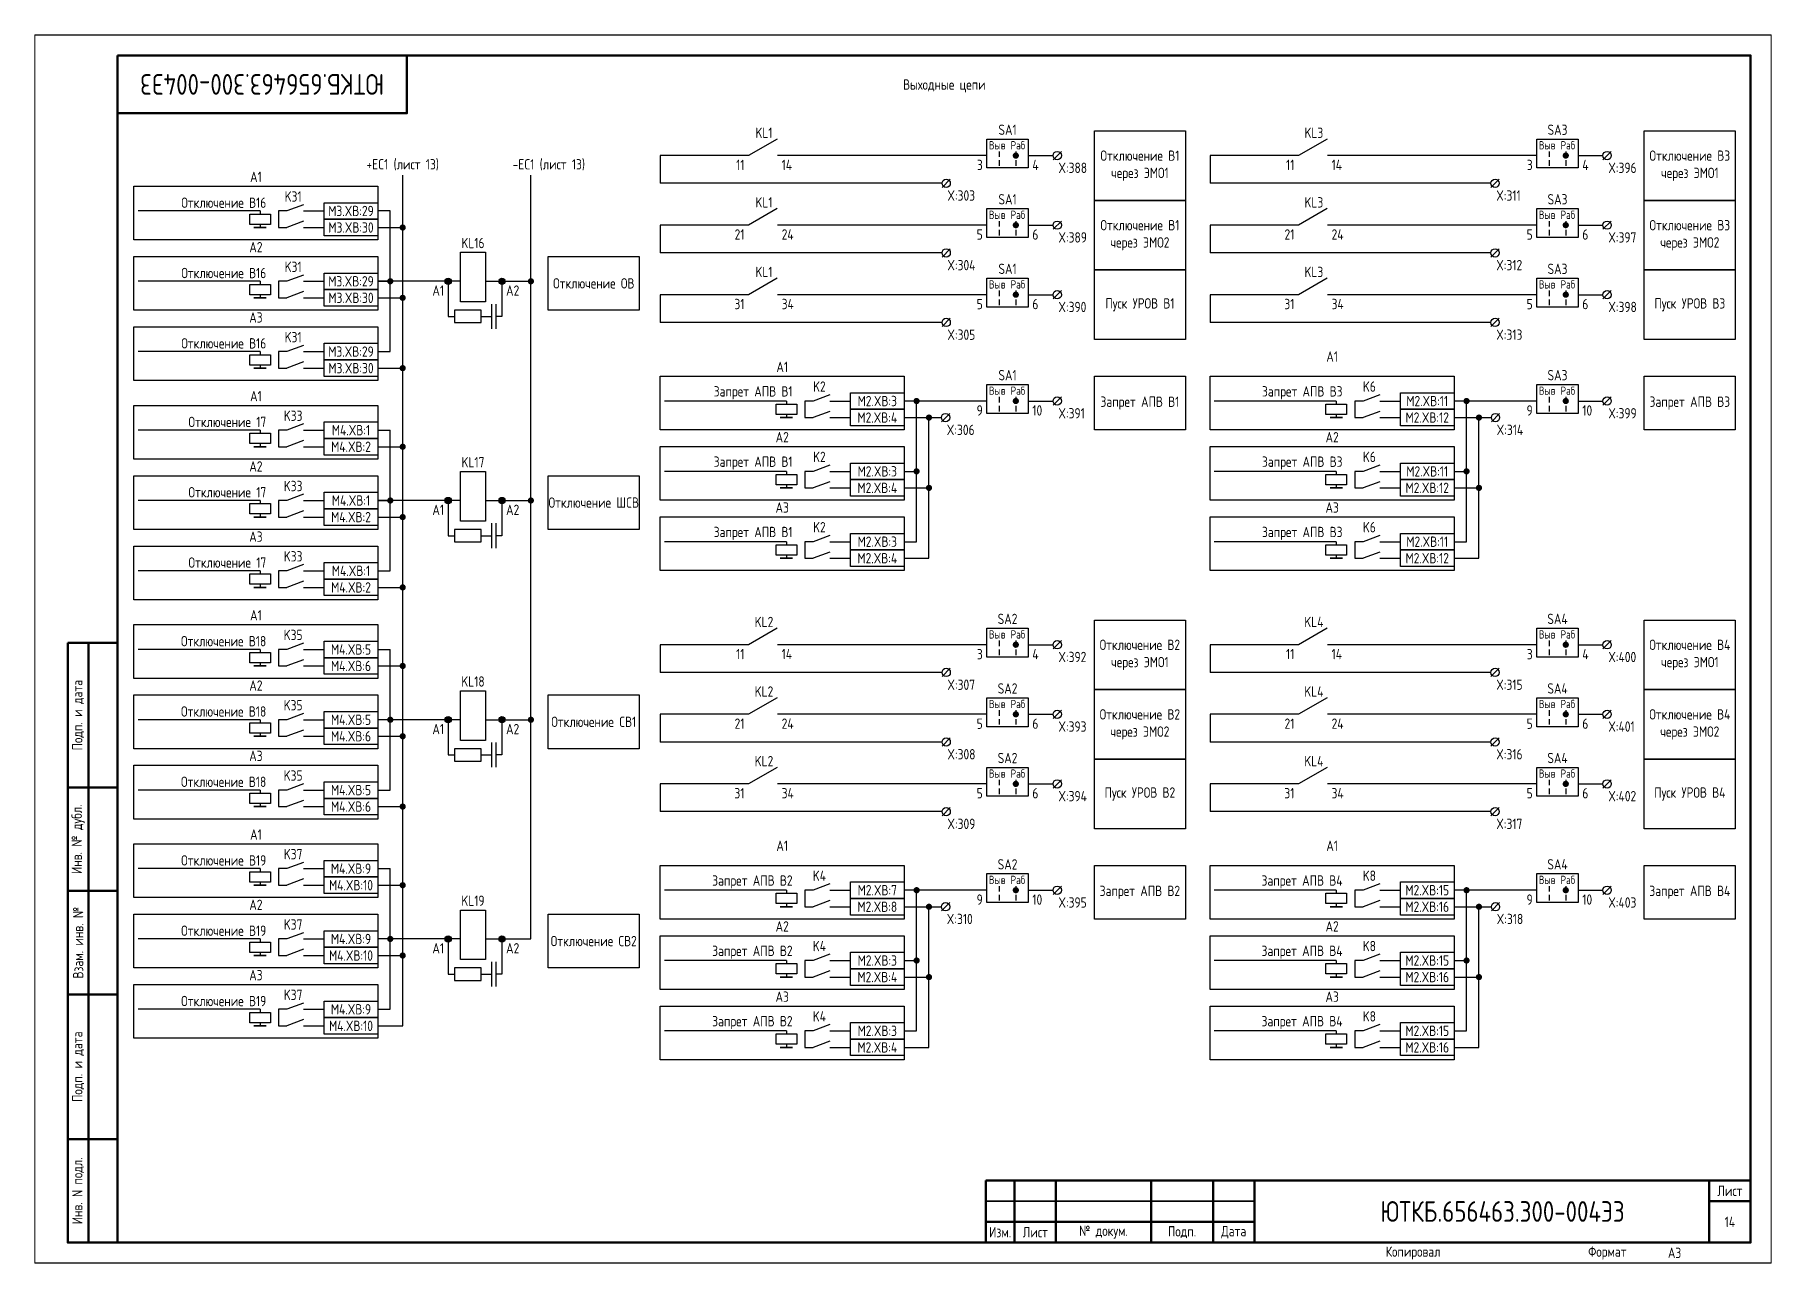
# Paper-space layout 'Лист14' of a CAD drawing. Header units: millimetres, sheet in inches. Extents: x 199.1 to 209.2, y 94.4 to 101.5.
# The model-space entities are those that its viewports show. They can reach past a viewport. Long polylines and large blocks are cut down to what shows.
import ezdxf
from ezdxf.enums import TextEntityAlignment as Align

# ---------------------------------------------------------------- set-up
doc = ezdxf.new("R2010")
doc.units = ezdxf.units.MM
doc.styles.add('Gost type A_2.5', font='GOST_0.TTF', dxfattribs={"height": 2.5})
doc.styles.add('Gost_type_A', font='GOST_0.TTF')

psp = doc.layouts.new('Лист14')

msp = doc.modelspace()

# ---------------------------------------------------------------- texts
at = {"color": 0, "style": 'Gost type A_2.5'}
for p in [(5559, 236.39), (5559, 183.39), (5559, 130.39), (5559, 77.39)]:
    msp.add_text('A1', height=2.5, dxfattribs=at).set_placement(p, align=Align.TOP_RIGHT)
for p in [(5574, 236.39), (5574, 183.39), (5574, 130.39), (5574, 77.39)]:
    msp.add_text('A2', height=2.5, dxfattribs=at).set_placement(p, align=Align.TOP_LEFT)
at = {"insert": (5515, 285), "char_height": 5, "width": 70, "attachment_point": 5, "rotation": 180, "style": 'Gost_type_A'}
msp.add_mtext('ЮТКБ.656463.300-004Э3', dxfattribs=at)
at = {"char_height": 2.5, "line_spacing_factor": 0.9, "style": 'Gost_type_A'}
for s, insert, width, attachment_point in [('Выходные цепи', (5680, 284.61), 400, 5), ('A1', (5513.5, 261.39), 59, 8), ('A2', (5513.5, 244.39), 59, 8), ('A3', (5513.5, 227.39), 59, 8), ('A1', (5773.8, 217.93), 59, 8), ('A1', (5640.79, 215.44), 59, 8), ('A1', (5513.5, 208.39), 59, 8), ('A2', (5640.79, 198.44), 59, 8), ('A2', (5773.8, 198.44), 59, 8), ('A2', (5513.5, 191.39), 59, 8), ('A3', (5640.79, 181.44), 59, 8), ('A3', (5773.8, 181.44), 59, 8), ('A3', (5513.5, 174.39), 59, 8), ('A1', (5513.5, 155.39), 59, 8), ('A2', (5513.5, 138.39), 59, 8), ('A3', (5513.5, 121.39), 59, 8), ('A1', (5513.5, 102.39), 59, 8), ('A1', (5640.79, 99.67), 59, 8), ('A1', (5773.8, 99.67), 59, 8), ('A2', (5513.5, 85.39), 59, 8), ('A2', (5640.79, 80.18), 59, 8), ('A2', (5773.8, 80.18), 59, 8), ('A3', (5513.5, 68.39), 59, 8), ('A3', (5640.79, 63.18), 59, 8), ('A3', (5773.8, 63.18), 59, 8)]:
    msp.add_mtext(s, dxfattribs=dict(at, insert=insert, width=width, attachment_point=attachment_point))
for s, insert, char_height, width, attachment_point, style in [('KL1', (5636.38, 272.04), 2.5, 10, 8, 'Gost type A_2.5'), ('SA1', (5695.29, 272.78), 2.5, 10, 8, 'Gost_type_A'), ('KL3', (5769.38, 272.04), 2.5, 10, 8, 'Gost type A_2.5'), ('SA3', (5828.3, 272.78), 2.5, 10, 8, 'Gost_type_A'), ('Выв', (5692.79, 270.28), 2, 5, 5, 'Gost_type_A'), ('Раб', (5697.79, 270.28), 2, 5, 5, 'Gost_type_A'), ('Отключение В1\\Pчерез ЭМО1', (5727.3, 265.34), 2.5, 21.9988, 5, 'Gost_type_A'), ('Выв', (5825.8, 270.28), 2, 5, 5, 'Gost_type_A'), ('Раб', (5830.8, 270.28), 2, 5, 5, 'Gost_type_A'), ('Отключение В3\\Pчерез ЭМО1', (5860.3, 265.34), 2.5, 21.9988, 5, 'Gost_type_A'), ('+EC1 (лист 13)', (5549, 264.18), 2.5, 20, 8, 'Gost_type_A'), ('-EC1 (лист 13)', (5584.33, 264.17), 2.5, 20, 8, 'Gost_type_A'), ('11', (5631.66, 266.78), 2.5, 6, 3, 'Gost type A_2.5'), ('14', (5640.66, 266.78), 2.5, 6, 1, 'Gost type A_2.5'), ('3', (5689.29, 266.76), 2.5, 5, 3, 'Gost_type_A'), ('4', (5701.29, 266.76), 2.5, 5, 1, 'Gost_type_A'), ('11', (5764.66, 266.78), 2.5, 6, 3, 'Gost type A_2.5'), ('14', (5773.66, 266.78), 2.5, 6, 1, 'Gost type A_2.5'), ('3', (5822.3, 266.76), 2.5, 5, 3, 'Gost_type_A'), ('4', (5834.3, 266.76), 2.5, 5, 1, 'Gost_type_A'), ('Отключение В16', (5516, 256.39), 2.5, 31.0015, 6, 'Gost_type_A'), ('K31', (5522.5, 257.89), 2.5, 5, 5, 'Gost_type_A'), ('KL1', (5636.38, 255.22), 2.5, 10, 8, 'Gost type A_2.5'), ('SA1', (5695.29, 255.96), 2.5, 10, 8, 'Gost_type_A'), ('KL3', (5769.38, 255.22), 2.5, 10, 8, 'Gost type A_2.5'), ('SA3', (5828.3, 255.96), 2.5, 10, 8, 'Gost_type_A'), ('M3.XВ:29', (5536.5, 254.39), 2.5, 13, 5, 'Gost_type_A'), ('Выв', (5692.79, 253.46), 2, 5, 5, 'Gost_type_A'), ('Раб', (5697.79, 253.46), 2, 5, 5, 'Gost_type_A'), ('Отключение В1\\Pчерез ЭМО2', (5727.3, 248.53), 2.5, 21.9988, 5, 'Gost_type_A'), ('Выв', (5825.8, 253.46), 2, 5, 5, 'Gost_type_A'), ('Раб', (5830.8, 253.46), 2, 5, 5, 'Gost_type_A'), ('Отключение В3\\Pчерез ЭМО2', (5860.3, 248.53), 2.5, 21.9988, 5, 'Gost_type_A'), ('M3.XВ:30', (5536.5, 250.39), 2.5, 13, 5, 'Gost_type_A'), ('KL16', (5566, 245.39), 2.5, 7, 8, 'Gost type A_2.5'), ('21', (5631.66, 249.96), 2.5, 6, 3, 'Gost type A_2.5'), ('24', (5640.66, 249.96), 2.5, 6, 1, 'Gost type A_2.5'), ('5', (5689.29, 249.95), 2.5, 5, 3, 'Gost_type_A'), ('6', (5701.29, 249.95), 2.5, 5, 1, 'Gost_type_A'), ('21', (5764.66, 249.96), 2.5, 6, 3, 'Gost type A_2.5'), ('24', (5773.66, 249.96), 2.5, 6, 1, 'Gost type A_2.5'), ('5', (5822.3, 249.95), 2.5, 5, 3, 'Gost_type_A'), ('6', (5834.3, 249.95), 2.5, 5, 1, 'Gost_type_A'), ('Отключение В16', (5516, 239.39), 2.5, 31.0015, 6, 'Gost_type_A'), ('K31', (5522.5, 240.89), 2.5, 5, 5, 'Gost_type_A'), ('KL1', (5636.38, 238.4), 2.5, 10, 8, 'Gost type A_2.5'), ('SA1', (5695.29, 239.14), 2.5, 10, 8, 'Gost_type_A'), ('KL3', (5769.38, 238.4), 2.5, 10, 8, 'Gost type A_2.5'), ('SA3', (5828.3, 239.14), 2.5, 10, 8, 'Gost_type_A'), ('M3.XВ:29', (5536.5, 237.39), 2.5, 13, 5, 'Gost_type_A'), ('Отключение ОВ', (5595.21, 236.89), 2.5, 21.9988, 5, 'Gost_type_A'), ('Выв', (5692.79, 236.64), 2, 5, 5, 'Gost_type_A'), ('Раб', (5697.79, 236.64), 2, 5, 5, 'Gost_type_A'), ('Выв', (5825.8, 236.64), 2, 5, 5, 'Gost_type_A'), ('Раб', (5830.8, 236.64), 2, 5, 5, 'Gost_type_A'), ('M3.XВ:30', (5536.5, 233.39), 2.5, 13, 5, 'Gost_type_A'), ('31', (5631.66, 233.14), 2.5, 6, 3, 'Gost type A_2.5'), ('34', (5640.66, 233.14), 2.5, 6, 1, 'Gost type A_2.5'), ('5', (5689.29, 233.13), 2.5, 5, 3, 'Gost_type_A'), ('6', (5701.29, 233.13), 2.5, 5, 1, 'Gost_type_A'), ('Пуск УРОВ В1', (5727.3, 231.71), 2.5, 21.9988, 5, 'Gost_type_A'), ('31', (5764.66, 233.14), 2.5, 6, 3, 'Gost type A_2.5'), ('34', (5773.66, 233.14), 2.5, 6, 1, 'Gost type A_2.5'), ('5', (5822.3, 233.13), 2.5, 5, 3, 'Gost_type_A'), ('6', (5834.3, 233.13), 2.5, 5, 1, 'Gost_type_A'), ('Пуск УРОВ В3', (5860.3, 231.71), 2.5, 21.9988, 5, 'Gost_type_A'), ('Отключение В16', (5516, 222.39), 2.5, 31.0015, 6, 'Gost_type_A'), ('K31', (5522.5, 223.89), 2.5, 5, 5, 'Gost_type_A'), ('M3.XВ:29', (5536.5, 220.39), 2.5, 13, 5, 'Gost_type_A'), ('M3.XВ:30', (5536.5, 216.39), 2.5, 13, 5, 'Gost_type_A'), ('SA1', (5695.29, 213.44), 2.5, 10, 8, 'Gost_type_A'), ('SA3', (5828.3, 213.44), 2.5, 10, 8, 'Gost_type_A'), (' Запрет АПВ В1', (5643.29, 210.44), 2.5, 31.0015, 6, 'Gost_type_A'), ('K2', (5649.79, 211.94), 2.5, 5, 5, 'Gost_type_A'), ('Выв', (5692.79, 210.94), 2, 5, 5, 'Gost_type_A'), ('Раб', (5697.79, 210.94), 2, 5, 5, 'Gost_type_A'), (' Запрет АПВ В3', (5776.3, 210.44), 2.5, 31.0015, 6, 'Gost_type_A'), ('K6', (5782.8, 211.94), 2.5, 5, 5, 'Gost_type_A'), ('Выв', (5825.8, 210.94), 2, 5, 5, 'Gost_type_A'), ('Раб', (5830.8, 210.94), 2, 5, 5, 'Gost_type_A'), ('K33', (5522.5, 204.89), 2.5, 5, 5, 'Gost_type_A'), ('M2.XВ:3', (5663.79, 208.44), 2.5, 13, 5, 'Gost_type_A'), ('9', (5689.29, 207.42), 2.5, 5, 3, 'Gost_type_A'), ('10', (5701.29, 207.42), 2.5, 5, 1, 'Gost_type_A'), ('Запрет АПВ В1', (5727.3, 207.94), 2.5, 21.9988, 5, 'Gost_type_A'), ('M2.XВ:11', (5796.8, 208.44), 2.5, 13, 5, 'Gost_type_A'), ('9', (5822.3, 207.42), 2.5, 5, 3, 'Gost_type_A'), ('10', (5834.3, 207.42), 2.5, 5, 1, 'Gost_type_A'), ('Запрет АПВ В3', (5860.3, 207.94), 2.5, 21.9988, 5, 'Gost_type_A'), ('Отключение 17', (5516, 203.39), 2.5, 31.0015, 6, 'Gost_type_A'), ('M4.XВ:1', (5536.5, 201.39), 2.5, 13, 5, 'Gost_type_A'), ('M2.XВ:4', (5663.79, 204.44), 2.5, 13, 5, 'Gost_type_A'), ('M2.XВ:12', (5796.8, 204.44), 2.5, 13, 5, 'Gost_type_A'), ('M4.XВ:2', (5536.5, 197.39), 2.5, 13, 5, 'Gost_type_A'), ('KL17', (5566, 192.39), 2.5, 7, 8, 'Gost type A_2.5'), (' Запрет АПВ В1', (5643.29, 193.44), 2.5, 31.0015, 6, 'Gost_type_A'), ('K2', (5649.79, 194.94), 2.5, 5, 5, 'Gost_type_A'), (' Запрет АПВ В3', (5776.3, 193.44), 2.5, 31.0015, 6, 'Gost_type_A'), ('K6', (5782.8, 194.94), 2.5, 5, 5, 'Gost_type_A'), ('K33', (5522.5, 187.89), 2.5, 5, 5, 'Gost_type_A'), ('M2.XВ:3', (5663.79, 191.44), 2.5, 13, 5, 'Gost_type_A'), ('M2.XВ:11', (5796.8, 191.44), 2.5, 13, 5, 'Gost_type_A'), ('Отключение 17', (5516, 186.39), 2.5, 31.0015, 6, 'Gost_type_A'), ('M4.XВ:1', (5536.5, 184.39), 2.5, 13, 5, 'Gost_type_A'), ('Отключение ШCВ', (5595.21, 183.89), 2.5, 21.9988, 5, 'Gost_type_A'), ('M2.XВ:4', (5663.79, 187.44), 2.5, 13, 5, 'Gost_type_A'), ('M2.XВ:12', (5796.8, 187.44), 2.5, 13, 5, 'Gost_type_A'), ('M4.XВ:2', (5536.5, 180.39), 2.5, 13, 5, 'Gost_type_A'), (' Запрет АПВ В1', (5643.29, 176.44), 2.5, 31.0015, 6, 'Gost_type_A'), ('K2', (5649.79, 177.94), 2.5, 5, 5, 'Gost_type_A'), (' Запрет АПВ В3', (5776.3, 176.44), 2.5, 31.0015, 6, 'Gost_type_A'), ('K6', (5782.8, 177.94), 2.5, 5, 5, 'Gost_type_A'), ('M2.XВ:3', (5663.79, 174.44), 2.5, 13, 5, 'Gost_type_A'), ('M2.XВ:11', (5796.8, 174.44), 2.5, 13, 5, 'Gost_type_A'), ('Отключение 17', (5516, 169.39), 2.5, 31.0015, 6, 'Gost_type_A'), ('K33', (5522.5, 170.89), 2.5, 5, 5, 'Gost_type_A'), ('M4.XВ:1', (5536.5, 167.39), 2.5, 13, 5, 'Gost_type_A'), ('M2.XВ:4', (5663.79, 170.44), 2.5, 13, 5, 'Gost_type_A'), ('M2.XВ:12', (5796.8, 170.44), 2.5, 13, 5, 'Gost_type_A'), ('M4.XВ:2', (5536.5, 163.39), 2.5, 13, 5, 'Gost_type_A'), ('KL2', (5636.38, 153.78), 2.5, 10, 8, 'Gost type A_2.5'), ('SA2', (5695.29, 154.52), 2.5, 10, 8, 'Gost_type_A'), ('KL4', (5769.38, 153.78), 2.5, 10, 8, 'Gost type A_2.5'), ('SA4', (5828.3, 154.52), 2.5, 10, 8, 'Gost_type_A'), ('Отключение В18', (5516, 150.39), 2.5, 31.0015, 6, 'Gost_type_A'), ('K35', (5522.5, 151.89), 2.5, 5, 5, 'Gost_type_A'), ('Выв', (5692.79, 152.02), 2, 5, 5, 'Gost_type_A'), ('Раб', (5697.79, 152.02), 2, 5, 5, 'Gost_type_A'), ('Выв', (5825.8, 152.02), 2, 5, 5, 'Gost_type_A'), ('Раб', (5830.8, 152.02), 2, 5, 5, 'Gost_type_A'), ('M4.XВ:5', (5536.5, 148.39), 2.5, 13, 5, 'Gost_type_A'), ('11', (5631.66, 148.52), 2.5, 6, 3, 'Gost type A_2.5'), ('14', (5640.66, 148.52), 2.5, 6, 1, 'Gost type A_2.5'), ('3', (5689.29, 148.5), 2.5, 5, 3, 'Gost_type_A'), ('4', (5701.29, 148.5), 2.5, 5, 1, 'Gost_type_A'), ('Отключение В2\\Pчерез ЭМО1', (5727.29, 147.08), 2.5, 21.9988, 5, 'Gost_type_A'), ('11', (5764.66, 148.52), 2.5, 6, 3, 'Gost type A_2.5'), ('14', (5773.66, 148.52), 2.5, 6, 1, 'Gost type A_2.5'), ('3', (5822.3, 148.5), 2.5, 5, 3, 'Gost_type_A'), ('4', (5834.3, 148.5), 2.5, 5, 1, 'Gost_type_A'), ('Отключение В4\\Pчерез ЭМО1', (5860.3, 147.08), 2.5, 21.9988, 5, 'Gost_type_A'), ('M4.XВ:6', (5536.5, 144.39), 2.5, 13, 5, 'Gost_type_A'), ('KL18', (5566, 139.39), 2.5, 7, 8, 'Gost type A_2.5'), ('KL2', (5636.38, 136.96), 2.5, 10, 8, 'Gost type A_2.5'), ('SA2', (5695.29, 137.7), 2.5, 10, 8, 'Gost_type_A'), ('KL4', (5769.38, 136.96), 2.5, 10, 8, 'Gost type A_2.5'), ('SA4', (5828.3, 137.7), 2.5, 10, 8, 'Gost_type_A'), ('Отключение В18', (5516, 133.39), 2.5, 31.0015, 6, 'Gost_type_A'), ('K35', (5522.5, 134.89), 2.5, 5, 5, 'Gost_type_A'), ('Выв', (5692.79, 135.2), 2, 5, 5, 'Gost_type_A'), ('Раб', (5697.79, 135.2), 2, 5, 5, 'Gost_type_A'), ('Выв', (5825.8, 135.2), 2, 5, 5, 'Gost_type_A'), ('Раб', (5830.8, 135.2), 2, 5, 5, 'Gost_type_A'), ('M4.XВ:5', (5536.5, 131.39), 2.5, 13, 5, 'Gost_type_A'), ('Отключение CВ1', (5595.21, 130.89), 2.5, 21.9988, 5, 'Gost_type_A'), ('21', (5631.66, 131.7), 2.5, 6, 3, 'Gost type A_2.5'), ('24', (5640.66, 131.7), 2.5, 6, 1, 'Gost type A_2.5'), ('5', (5689.29, 131.69), 2.5, 5, 3, 'Gost_type_A'), ('6', (5701.29, 131.69), 2.5, 5, 1, 'Gost_type_A'), ('Отключение В2\\Pчерез ЭМО2', (5727.29, 130.27), 2.5, 21.9988, 5, 'Gost_type_A'), ('21', (5764.66, 131.7), 2.5, 6, 3, 'Gost type A_2.5'), ('24', (5773.66, 131.7), 2.5, 6, 1, 'Gost type A_2.5'), ('5', (5822.3, 131.69), 2.5, 5, 3, 'Gost_type_A'), ('6', (5834.3, 131.69), 2.5, 5, 1, 'Gost_type_A'), ('Отключение В4\\Pчерез ЭМО2', (5860.3, 130.27), 2.5, 21.9988, 5, 'Gost_type_A'), ('M4.XВ:6', (5536.5, 127.39), 2.5, 13, 5, 'Gost_type_A'), ('KL2', (5636.38, 120.14), 2.5, 10, 8, 'Gost type A_2.5'), ('SA2', (5695.29, 120.88), 2.5, 10, 8, 'Gost_type_A'), ('KL4', (5769.38, 120.14), 2.5, 10, 8, 'Gost type A_2.5'), ('SA4', (5828.3, 120.88), 2.5, 10, 8, 'Gost_type_A'), ('Отключение В18', (5516, 116.39), 2.5, 31.0015, 6, 'Gost_type_A'), ('K35', (5522.5, 117.89), 2.5, 5, 5, 'Gost_type_A'), ('Выв', (5692.79, 118.38), 2, 5, 5, 'Gost_type_A'), ('Раб', (5697.79, 118.38), 2, 5, 5, 'Gost_type_A'), ('Выв', (5825.8, 118.38), 2, 5, 5, 'Gost_type_A'), ('Раб', (5830.8, 118.38), 2, 5, 5, 'Gost_type_A'), ('M4.XВ:5', (5536.5, 114.39), 2.5, 13, 5, 'Gost_type_A'), ('31', (5631.66, 114.88), 2.5, 6, 3, 'Gost type A_2.5'), ('34', (5640.66, 114.88), 2.5, 6, 1, 'Gost type A_2.5'), ('5', (5689.29, 114.87), 2.5, 5, 3, 'Gost_type_A'), ('6', (5701.29, 114.87), 2.5, 5, 1, 'Gost_type_A'), ('Пуск УРОВ В2', (5727.29, 113.45), 2.5, 21.9988, 5, 'Gost_type_A'), ('31', (5764.66, 114.88), 2.5, 6, 3, 'Gost type A_2.5'), ('34', (5773.66, 114.88), 2.5, 6, 1, 'Gost type A_2.5'), ('5', (5822.3, 114.87), 2.5, 5, 3, 'Gost_type_A'), ('6', (5834.3, 114.87), 2.5, 5, 1, 'Gost_type_A'), ('Пуск УРОВ В4', (5860.3, 113.45), 2.5, 21.9988, 5, 'Gost_type_A'), ('M4.XВ:6', (5536.5, 110.39), 2.5, 13, 5, 'Gost_type_A'), ('Отключение В19', (5516, 97.39), 2.5, 31.0015, 6, 'Gost_type_A'), ('K37', (5522.5, 98.89), 2.5, 5, 5, 'Gost_type_A'), ('M4.XВ:9', (5536.5, 95.39), 2.5, 13, 5, 'Gost_type_A'), ('SA2', (5695.29, 95.18), 2.5, 10, 8, 'Gost_type_A'), ('SA4', (5828.3, 95.18), 2.5, 10, 8, 'Gost_type_A'), ('M4.XВ:10', (5536.5, 91.39), 2.5, 13, 5, 'Gost_type_A'), (' Запрет АПВ В2', (5643.29, 92.18), 2.5, 31.0015, 6, 'Gost_type_A'), ('K4', (5649.79, 93.68), 2.5, 5, 5, 'Gost_type_A'), ('Выв', (5692.79, 92.68), 2, 5, 5, 'Gost_type_A'), ('Раб', (5697.79, 92.68), 2, 5, 5, 'Gost_type_A'), (' Запрет АПВ В4', (5776.3, 92.18), 2.5, 31.0015, 6, 'Gost_type_A'), ('K8', (5782.8, 93.68), 2.5, 5, 5, 'Gost_type_A'), ('Выв', (5825.8, 92.68), 2, 5, 5, 'Gost_type_A'), ('Раб', (5830.8, 92.68), 2, 5, 5, 'Gost_type_A'), ('KL19', (5566, 86.39), 2.5, 7, 8, 'Gost type A_2.5'), ('M2.XВ:7', (5663.79, 90.18), 2.5, 13, 5, 'Gost_type_A'), ('9', (5689.29, 89.16), 2.5, 5, 3, 'Gost_type_A'), ('10', (5701.29, 89.16), 2.5, 5, 1, 'Gost_type_A'), ('Запрет АПВ В2', (5727.3, 89.68), 2.5, 21.9988, 5, 'Gost_type_A'), ('M2.XВ:15', (5796.8, 90.18), 2.5, 13, 5, 'Gost_type_A'), ('9', (5822.3, 89.16), 2.5, 5, 3, 'Gost_type_A'), ('10', (5834.3, 89.16), 2.5, 5, 1, 'Gost_type_A'), ('Запрет АПВ В4', (5860.3, 89.68), 2.5, 21.9988, 5, 'Gost_type_A'), ('M2.XВ:8', (5663.79, 86.18), 2.5, 13, 5, 'Gost_type_A'), ('M2.XВ:16', (5796.8, 86.18), 2.5, 13, 5, 'Gost_type_A'), ('Отключение В19', (5516, 80.39), 2.5, 31.0015, 6, 'Gost_type_A'), ('K37', (5522.5, 81.89), 2.5, 5, 5, 'Gost_type_A'), ('M4.XВ:10', (5536.5, 74.39), 2.5, 13, 5, 'Gost_type_A'), ('M4.XВ:9', (5536.5, 78.39), 2.5, 13, 5, 'Gost_type_A'), ('Отключение СВ2', (5595.21, 77.89), 2.5, 21.9988, 5, 'Gost_type_A'), (' Запрет АПВ В2', (5643.29, 75.18), 2.5, 31.0015, 6, 'Gost_type_A'), ('K4', (5649.79, 76.68), 2.5, 5, 5, 'Gost_type_A'), (' Запрет АПВ В4', (5776.3, 75.18), 2.5, 31.0015, 6, 'Gost_type_A'), ('K8', (5782.8, 76.68), 2.5, 5, 5, 'Gost_type_A'), ('M2.XВ:3', (5663.79, 73.18), 2.5, 13, 5, 'Gost_type_A'), ('M2.XВ:15', (5796.8, 73.18), 2.5, 13, 5, 'Gost_type_A'), ('M2.XВ:4', (5663.79, 69.18), 2.5, 13, 5, 'Gost_type_A'), ('M2.XВ:16', (5796.8, 69.18), 2.5, 13, 5, 'Gost_type_A'), ('Отключение В19', (5516, 63.39), 2.5, 31.0015, 6, 'Gost_type_A'), ('K37', (5522.5, 64.89), 2.5, 5, 5, 'Gost_type_A'), ('M4.XВ:9', (5536.5, 61.39), 2.5, 13, 5, 'Gost_type_A'), (' Запрет АПВ В2', (5643.29, 58.18), 2.5, 31.0015, 6, 'Gost_type_A'), ('K4', (5649.79, 59.68), 2.5, 5, 5, 'Gost_type_A'), (' Запрет АПВ В4', (5776.3, 58.18), 2.5, 31.0015, 6, 'Gost_type_A'), ('K8', (5782.8, 59.68), 2.5, 5, 5, 'Gost_type_A'), ('M4.XВ:10', (5536.5, 57.39), 2.5, 13, 5, 'Gost_type_A'), ('M2.XВ:3', (5663.79, 56.18), 2.5, 13, 5, 'Gost_type_A'), ('M2.XВ:15', (5796.8, 56.18), 2.5, 13, 5, 'Gost_type_A'), ('M2.XВ:4', (5663.79, 52.18), 2.5, 13, 5, 'Gost_type_A'), ('M2.XВ:16', (5796.8, 52.18), 2.5, 13, 5, 'Gost_type_A'), ('ЮТКБ.656463.300-004Э3', (5815, 12.5), 5, 120, 5, 'Gost_type_A'), ('14', (5870, 10), 2.5, 10, 5, 'Gost_type_A'), ('A3', (5855, 2.5), 2.5, 20, 4, 'Gost_type_A')]:
    msp.add_mtext(s, dxfattribs=dict(insert=insert, char_height=char_height, width=width, attachment_point=attachment_point, style=style))
at = {"color": 210, "char_height": 2.5, "width": 8, "attachment_point": 1, "line_spacing_factor": 0.9, "style": 'Gost_type_A'}
for s, insert in [('X:388', (5707.59, 266.07)), ('X:396', (5840.59, 266.07)), ('X:389', (5707.59, 249.25)), ('X:397', (5840.59, 249.25)), ('X:390', (5707.59, 232.43)), ('X:398', (5840.59, 232.43)), ('X:391', (5707.59, 206.73)), ('X:399', (5840.59, 206.73)), ('X:306', (5680.59, 202.73)), ('X:314', (5813.59, 202.73)), ('X:392', (5707.59, 147.81)), ('X:400', (5840.59, 147.81)), ('X:393', (5707.59, 130.99)), ('X:401', (5840.59, 130.99)), ('X:394', (5707.59, 114.17)), ('X:402', (5840.59, 114.17)), ('X:395', (5707.59, 88.47)), ('X:403', (5840.59, 88.47)), ('X:310', (5680.59, 84.47)), ('X:318', (5813.59, 84.47))]:
    msp.add_mtext(s, dxfattribs=dict(at, insert=insert))
at = {"color": 6, "char_height": 2.5, "width": 8, "attachment_point": 1, "line_spacing_factor": 0.9, "style": 'Gost_type_A'}
for s, insert in [('X:303', (5680.74, 259.37)), ('X:311', (5813.49, 259.37)), ('X:304', (5680.74, 242.55)), ('X:312', (5813.49, 242.55)), ('X:305', (5680.74, 225.73)), ('X:313', (5813.49, 225.73)), ('X:307', (5680.74, 141.11)), ('X:315', (5813.49, 141.11)), ('X:308', (5680.74, 124.29)), ('X:316', (5813.49, 124.29)), ('X:309', (5680.74, 107.47)), ('X:317', (5813.49, 107.47))]:
    msp.add_mtext(s, dxfattribs=dict(at, insert=insert))

# ---------------------------------------------------------------- blocks, each defined once
blk = doc.blocks.new('Формат_А3')
blk.add_lwpolyline([(-420, 297), (0, 297), (0, 0), (-420, 0)], close=True)
at = {"lineweight": 50}
blk.add_lwpolyline([(-400, 292), (-5, 292), (-5, 5), (-400, 5)], close=True, dxfattribs=at)
blk = doc.blocks.new('Штамп левый нижний')
at = {"lineweight": 50}
for points in [[(-12, 145), (-7, 145), (-7, 110), (-12, 110)], [(-7, 145), (0, 145), (0, 110), (-7, 110)], [(-12, 110), (-7, 110), (-7, 85), (-12, 85)], [(-7, 110), (0, 110), (0, 85), (-7, 85)], [(-12, 85), (-7, 85), (-7, 60), (-12, 60)], [(-7, 85), (0, 85), (0, 60), (-7, 60)], [(-12, 60), (-7, 60), (-7, 25), (-12, 25)], [(-7, 60), (0, 60), (0, 25), (-7, 25)], [(-12, 25), (-7, 25), (-7, 0), (-12, 0)], [(-7, 25), (0, 25), (0, 0), (-7, 0)]]:
    blk.add_lwpolyline(points, close=True, dxfattribs=at)
at = {"char_height": 2.5, "attachment_point": 5, "rotation": 90, "style": 'Gost_type_A'}
for s, insert, width in [('Подп. и дата', (-9.5, 127.5), 35), ('Инв. № дубл.', (-9.5, 97.5), 25), ('Взам. инв. №', (-9.5, 72.5), 25), ('Подп. и дата', (-9.5, 42.5), 35), ('Инв. N подл.', (-9.5, 12.5), 25)]:
    blk.add_mtext(s, dxfattribs=dict(at, insert=insert, width=width))
blk = doc.blocks.new('Штамп малый нижний')
at = {"lineweight": 50}
for points in [[(-185, 15), (-178, 15), (-178, 5), (-185, 5)], [(-178, 15), (-168, 15), (-168, 5), (-178, 5)], [(-168, 15), (-145, 15), (-145, 5), (-168, 5)], [(-145, 15), (-130, 15), (-130, 5), (-145, 5)], [(-130, 15), (-120, 15), (-120, 5), (-130, 5)], [(-120, 15), (-10, 15), (-10, 0), (-120, 0)], [(-10, 15), (0, 15), (0, 10), (-10, 10)], [(-10, 10), (0, 10), (0, 0), (-10, 0)], [(-185, 5), (-178, 5), (-178, 0), (-185, 0)], [(-178, 5), (-168, 5), (-168, 0), (-178, 0)], [(-168, 5), (-145, 5), (-145, 0), (-168, 0)], [(-145, 5), (-130, 5), (-130, 0), (-145, 0)], [(-130, 5), (-120, 5), (-120, 0), (-130, 0)]]:
    blk.add_lwpolyline(points, close=True, dxfattribs=at)
for points in [[(-185, 15), (-178, 15), (-178, 10), (-185, 10)], [(-178, 15), (-168, 15), (-168, 10), (-178, 10)], [(-168, 15), (-145, 15), (-145, 10), (-168, 10)], [(-145, 15), (-130, 15), (-130, 10), (-145, 10)], [(-130, 15), (-120, 15), (-120, 10), (-130, 10)], [(-185, 10), (-178, 10), (-178, 5), (-185, 5)], [(-178, 10), (-168, 10), (-168, 5), (-178, 5)], [(-168, 10), (-145, 10), (-145, 5), (-168, 5)], [(-145, 10), (-130, 10), (-130, 5), (-145, 5)], [(-130, 10), (-120, 10), (-120, 5), (-130, 5)]]:
    blk.add_lwpolyline(points, close=True)
at = {"char_height": 2.5, "style": 'Gost_type_A'}
for s, insert, width, attachment_point in [('Лист', (-5, 12.5), 10, 5), ('Изм.', (-181.5, 2.5), 7, 5), ('Лист', (-173, 2.5), 10, 5), ('№ докум.', (-156.5, 2.5), 23, 5), ('Подп.', (-137.5, 2.5), 15, 5), ('Дата', (-125, 2.5), 10, 5), ('Копировал', (-75, -2.53), 13.1202, 6), ('Формат', (-30, -2.53), 13.1202, 6)]:
    blk.add_mtext(s, dxfattribs=dict(at, insert=insert, width=width, attachment_point=attachment_point))
blk = doc.blocks.new('Штамп угловой верхний')
at = {"lineweight": 50}
blk.add_lwpolyline([(0, 0), (70, 0), (70, -14), (0, -14)], close=True, dxfattribs=at)
blk = doc.blocks.new('POINT')
at = {"const_width": 0.75}
blk.add_lwpolyline([(-0.375, 0, 1), (0.375, 0, 1)], format="xyb", close=True, dxfattribs=at)
blk = doc.blocks.new('Переключатель_положение')
for p, q in [((2, 1), (2, -0.34)), ((2, -1.14), (2, -2.49))]:
    blk.add_line(p, q)

# ---------------------------------------------------------------- hatches: boundary and pattern name
at = {"ltscale": 4.8}
h = msp.add_hatch(color=0, dxfattribs=at)
edge = h.paths.add_edge_path()
edge.add_arc((5560, 237.39), 0.75, 0, 360)
h = msp.add_hatch(color=0, dxfattribs=at)
edge = h.paths.add_edge_path()
edge.add_arc((5573, 237.39), 0.75, 0, 360)
h = msp.add_hatch(color=0, dxfattribs=at)
edge = h.paths.add_edge_path()
edge.add_arc((5560, 184.39), 0.75, 0, 360)
h = msp.add_hatch(color=0, dxfattribs=at)
edge = h.paths.add_edge_path()
edge.add_arc((5573, 184.39), 0.75, 0, 360)
h = msp.add_hatch(color=0, dxfattribs=at)
edge = h.paths.add_edge_path()
edge.add_arc((5560, 131.39), 0.75, 0, 360)
h = msp.add_hatch(color=0, dxfattribs=at)
edge = h.paths.add_edge_path()
edge.add_arc((5573, 131.39), 0.75, 0, 360)
h = msp.add_hatch(color=0, dxfattribs=at)
edge = h.paths.add_edge_path()
edge.add_arc((5560, 78.39), 0.75, 0, 360)
h = msp.add_hatch(color=0, dxfattribs=at)
edge = h.paths.add_edge_path()
edge.add_arc((5573, 78.39), 0.75, 0, 360)

# ---------------------------------------------------------------- linework, layer by layer
for p, q in [((5639.58, 271.78), (5632.66, 267.78)), ((5772.58, 271.78), (5765.66, 267.78)), ((5632.76, 267.78), (5611.29, 267.78)), ((5611.29, 267.78), (5611.29, 261.08)), ((5690.29, 267.78), (5639.66, 267.78)), ((5708.3, 268.78), (5706.3, 266.78)), ((5765.66, 267.78), (5744.3, 267.78)), ((5744.3, 267.78), (5744.3, 261.08)), ((5823.3, 267.78), (5772.66, 267.78)), ((5841.3, 268.78), (5839.3, 266.78)), ((5549, 216.39), (5549, 263.03)), ((5580.01, 78.39), (5580, 263.03)), ((5679.45, 261.08), (5611.29, 261.08)), ((5681.45, 262.08), (5679.45, 260.08)), ((5812.19, 261.08), (5744.3, 261.08)), ((5814.2, 262.08), (5812.2, 260.08)), ((5514.5, 254.39), (5485, 254.39)), ((5514.5, 254.39), (5514.5, 253.64)), ((5546, 254.39), (5543, 254.39)), ((5546, 220.39), (5546, 254.39)), ((5639.58, 254.96), (5632.66, 250.96)), ((5772.58, 254.96), (5765.66, 250.96)), ((5514.5, 251.14), (5514.5, 250.39)), ((5543, 250.39), (5549, 250.39)), ((5632.66, 250.96), (5611.29, 250.96)), ((5611.29, 250.96), (5611.29, 244.26)), ((5690.29, 250.96), (5639.66, 250.96)), ((5708.3, 251.96), (5706.3, 249.96)), ((5765.66, 250.96), (5744.3, 250.96)), ((5744.3, 250.96), (5744.3, 244.26)), ((5823.3, 250.96), (5772.66, 250.96)), ((5841.3, 251.96), (5839.3, 249.96)), ((5679.32, 244.26), (5611.29, 244.26)), ((5681.45, 245.26), (5679.45, 243.26)), ((5812.19, 244.26), (5744.3, 244.26)), ((5814.2, 245.26), (5812.2, 243.26)), ((5514.5, 237.39), (5485, 237.39)), ((5514.5, 237.39), (5514.5, 236.64)), ((5563, 237.39), (5543, 237.39)), ((5543, 237.39), (5546, 237.39)), ((5569, 237.39), (5580.01, 237.39)), ((5639.58, 238.14), (5632.66, 234.14)), ((5772.58, 238.14), (5765.66, 234.14)), ((5514.5, 234.14), (5514.5, 233.39)), ((5543, 233.39), (5549, 233.39)), ((5632.66, 234.14), (5611.29, 234.14)), ((5611.29, 234.14), (5611.29, 227.44)), ((5690.29, 234.14), (5639.66, 234.14)), ((5708.3, 235.14), (5706.3, 233.14)), ((5765.66, 234.14), (5744.3, 234.14)), ((5744.3, 234.14), (5744.3, 227.44)), ((5823.3, 234.14), (5772.66, 234.14)), ((5841.3, 235.14), (5839.3, 233.14)), ((5679.45, 227.44), (5611.29, 227.44)), ((5681.45, 228.44), (5679.45, 226.44)), ((5812.19, 227.44), (5744.3, 227.44)), ((5814.2, 228.44), (5812.2, 226.44)), ((5514.5, 220.39), (5485, 220.39)), ((5514.5, 220.39), (5514.5, 219.64)), ((5543, 220.39), (5546, 220.39)), ((5514.5, 217.14), (5514.5, 216.39)), ((5543, 216.39), (5549, 216.39)), ((5549, 163.39), (5549, 216.39)), ((5641.79, 208.44), (5612.29, 208.44)), ((5641.79, 208.44), (5641.79, 207.69)), ((5690.29, 208.44), (5670.29, 208.44)), ((5673.29, 174.44), (5673.29, 208.44)), ((5708.3, 209.44), (5706.3, 207.44)), ((5774.8, 208.44), (5745.3, 208.44)), ((5774.8, 208.44), (5774.8, 207.69)), ((5823.3, 208.44), (5803.3, 208.44)), ((5806.3, 174.44), (5806.3, 208.44)), ((5841.3, 209.44), (5839.3, 207.44)), ((5641.79, 205.19), (5641.79, 204.44)), ((5670.29, 204.44), (5679.29, 204.44)), ((5676.29, 170.44), (5676.29, 204.44)), ((5681.3, 205.44), (5679.3, 203.44)), ((5774.8, 205.19), (5774.8, 204.44)), ((5803.3, 204.44), (5812.3, 204.44)), ((5809.3, 170.44), (5809.3, 204.44)), ((5814.3, 205.44), (5812.3, 203.44)), ((5514.5, 201.39), (5485, 201.39)), ((5514.5, 201.39), (5514.5, 200.64)), ((5514.5, 198.14), (5514.5, 197.39)), ((5543, 201.39), (5546, 201.39)), ((5546, 167.39), (5546, 201.39)), ((5543, 197.39), (5549, 197.39)), ((5641.79, 191.44), (5612.29, 191.44)), ((5641.79, 191.44), (5641.79, 190.69)), ((5670.29, 191.44), (5673.29, 191.44)), ((5774.8, 191.44), (5745.3, 191.44)), ((5774.8, 191.44), (5774.8, 190.69)), ((5803.3, 191.44), (5806.3, 191.44)), ((5641.79, 188.19), (5641.79, 187.44)), ((5670.29, 187.44), (5676.29, 187.44)), ((5774.8, 188.19), (5774.8, 187.44)), ((5803.3, 187.44), (5809.3, 187.44)), ((5514.5, 184.39), (5485, 184.39)), ((5514.5, 184.39), (5514.5, 183.64)), ((5514.5, 181.14), (5514.5, 180.39)), ((5563, 184.39), (5543, 184.39)), ((5543, 184.39), (5546, 184.39)), ((5569, 184.39), (5580, 184.39)), ((5543, 180.39), (5549, 180.39)), ((5641.79, 174.44), (5612.29, 174.44)), ((5641.79, 174.44), (5641.79, 173.69)), ((5670.29, 174.44), (5673.29, 174.44)), ((5774.8, 174.44), (5745.3, 174.44)), ((5774.8, 174.44), (5774.8, 173.69)), ((5803.3, 174.44), (5806.3, 174.44)), ((5641.79, 171.19), (5641.79, 170.44)), ((5670.29, 170.44), (5676.29, 170.44)), ((5774.8, 171.19), (5774.8, 170.44)), ((5803.3, 170.44), (5809.3, 170.44)), ((5514.5, 167.39), (5485, 167.39)), ((5514.5, 167.39), (5514.5, 166.64)), ((5514.5, 164.14), (5514.5, 163.39)), ((5543, 167.39), (5546, 167.39)), ((5543, 163.39), (5549, 163.39)), ((5549, 110.39), (5549, 163.39)), ((5639.58, 153.52), (5632.66, 149.52)), ((5772.58, 153.52), (5765.66, 149.52)), ((5514.5, 148.39), (5485, 148.39)), ((5514.5, 148.39), (5514.5, 147.64)), ((5543, 148.39), (5546, 148.39)), ((5546, 114.39), (5546, 148.39)), ((5632.66, 149.52), (5611.29, 149.52)), ((5611.29, 149.52), (5611.29, 142.82)), ((5690.29, 149.52), (5639.66, 149.52)), ((5708.3, 150.52), (5706.3, 148.52)), ((5765.66, 149.52), (5744.3, 149.52)), ((5744.3, 149.52), (5744.3, 142.82)), ((5823.3, 149.52), (5772.66, 149.52)), ((5841.3, 150.52), (5839.3, 148.52)), ((5514.5, 145.14), (5514.5, 144.39)), ((5543, 144.39), (5549, 144.39)), ((5679.45, 142.82), (5611.29, 142.82)), ((5681.45, 143.82), (5679.45, 141.82)), ((5812.19, 142.82), (5744.3, 142.82)), ((5814.2, 143.82), (5812.2, 141.82)), ((5639.58, 136.7), (5632.66, 132.7)), ((5772.58, 136.7), (5765.66, 132.7)), ((5514.5, 131.39), (5485, 131.39)), ((5514.5, 131.39), (5514.5, 130.64)), ((5563, 131.39), (5543, 131.39)), ((5569, 131.39), (5580.01, 131.39)), ((5632.66, 132.7), (5611.29, 132.7)), ((5611.29, 132.7), (5611.29, 126)), ((5690.29, 132.7), (5639.66, 132.7)), ((5708.3, 133.7), (5706.3, 131.7)), ((5765.66, 132.7), (5744.3, 132.7)), ((5744.3, 132.7), (5744.3, 126)), ((5823.3, 132.7), (5772.66, 132.7)), ((5841.3, 133.7), (5839.3, 131.7)), ((5514.5, 128.14), (5514.5, 127.39)), ((5543, 127.39), (5549, 127.39)), ((5681.45, 127), (5679.45, 125)), ((5814.2, 127), (5812.2, 125)), ((5679.45, 126), (5611.29, 126)), ((5812.19, 126), (5744.3, 126)), ((5639.58, 119.88), (5632.66, 115.88)), ((5772.58, 119.88), (5765.66, 115.88)), ((5514.5, 114.39), (5485, 114.39)), ((5514.5, 114.39), (5514.5, 113.64)), ((5543, 114.39), (5546, 114.39)), ((5632.66, 115.88), (5611.29, 115.88)), ((5611.29, 115.88), (5611.29, 109.18)), ((5690.29, 115.88), (5639.66, 115.88)), ((5708.3, 116.88), (5706.3, 114.88)), ((5765.66, 115.88), (5744.3, 115.88)), ((5744.3, 115.88), (5744.3, 109.18)), ((5823.3, 115.88), (5772.66, 115.88)), ((5841.3, 116.88), (5839.3, 114.88)), ((5514.5, 111.14), (5514.5, 110.39)), ((5543, 110.39), (5549, 110.39)), ((5549, 57.39), (5549, 110.39)), ((5681.45, 110.18), (5679.45, 108.18)), ((5814.2, 110.18), (5812.2, 108.18)), ((5679.45, 109.18), (5611.29, 109.18)), ((5812.19, 109.18), (5744.3, 109.18)), ((5514.5, 95.39), (5485, 95.39)), ((5514.5, 95.39), (5514.5, 94.64)), ((5543, 95.39), (5546, 95.39)), ((5546, 61.39), (5546, 95.39)), ((5514.5, 92.14), (5514.5, 91.39)), ((5543, 91.39), (5549, 91.39)), ((5641.79, 90.18), (5612.29, 90.18)), ((5641.79, 90.18), (5641.79, 89.43)), ((5690.29, 90.18), (5670.29, 90.18)), ((5673.29, 56.18), (5673.29, 90.18)), ((5708.3, 91.18), (5706.3, 89.18)), ((5774.8, 90.18), (5745.3, 90.18)), ((5774.8, 90.18), (5774.8, 89.43)), ((5823.3, 90.18), (5803.3, 90.18)), ((5806.3, 56.18), (5806.3, 90.18)), ((5841.3, 91.18), (5839.3, 89.18)), ((5641.79, 86.93), (5641.79, 86.18)), ((5670.29, 86.18), (5679.29, 86.18)), ((5676.29, 52.18), (5676.29, 86.18)), ((5681.3, 87.18), (5679.3, 85.18)), ((5774.8, 86.93), (5774.8, 86.18)), ((5803.3, 86.18), (5812.3, 86.18)), ((5809.3, 52.18), (5809.3, 86.18)), ((5814.3, 87.18), (5812.3, 85.18)), ((5514.5, 78.39), (5485, 78.39)), ((5514.5, 78.39), (5514.5, 77.64)), ((5563, 78.39), (5543, 78.39)), ((5569, 78.39), (5580.01, 78.39)), ((5514.5, 75.14), (5514.5, 74.39)), ((5543, 74.39), (5549, 74.39)), ((5641.79, 73.18), (5612.29, 73.18)), ((5641.79, 73.18), (5641.79, 72.43)), ((5670.29, 73.18), (5673.29, 73.18)), ((5774.8, 73.18), (5745.3, 73.18)), ((5774.8, 73.18), (5774.8, 72.43)), ((5803.3, 73.18), (5806.3, 73.18)), ((5641.79, 69.93), (5641.79, 69.18)), ((5670.29, 69.18), (5676.29, 69.18)), ((5774.8, 69.93), (5774.8, 69.18)), ((5803.3, 69.18), (5809.3, 69.18)), ((5514.5, 61.39), (5485, 61.39)), ((5514.5, 61.39), (5514.5, 60.64)), ((5543, 61.39), (5546, 61.39)), ((5514.5, 58.14), (5514.5, 57.39)), ((5543, 57.39), (5549, 57.39)), ((5641.79, 56.18), (5612.29, 56.18)), ((5641.79, 56.18), (5641.79, 55.43)), ((5670.29, 56.18), (5673.29, 56.18)), ((5774.8, 56.18), (5745.3, 56.18)), ((5774.8, 56.18), (5774.8, 55.43)), ((5803.3, 56.18), (5806.3, 56.18)), ((5641.79, 52.93), (5641.79, 52.18)), ((5670.29, 52.18), (5676.29, 52.18)), ((5774.8, 52.93), (5774.8, 52.18)), ((5803.3, 52.18), (5809.3, 52.18))]:
    msp.add_line(p, q)
at = {"ltscale": 4}
for p, q in [((5700.29, 267.78), (5706.29, 267.78)), ((5833.3, 267.78), (5839.3, 267.78)), ((5700.29, 250.96), (5706.29, 250.96)), ((5833.3, 250.96), (5839.3, 250.96)), ((5700.29, 234.14), (5706.29, 234.14)), ((5833.3, 234.14), (5839.3, 234.14)), ((5700.29, 208.44), (5706.3, 208.44)), ((5833.3, 208.44), (5839.3, 208.44)), ((5700.29, 149.52), (5706.29, 149.52)), ((5833.3, 149.52), (5839.3, 149.52)), ((5700.29, 132.7), (5706.29, 132.7)), ((5833.3, 132.7), (5839.3, 132.7)), ((5700.29, 115.88), (5706.29, 115.88)), ((5833.3, 115.88), (5839.3, 115.88)), ((5700.29, 90.18), (5706.3, 90.18)), ((5833.3, 90.18), (5839.3, 90.18))]:
    msp.add_line(p, q, dxfattribs=at)
at = {"ltscale": 1.08}
for p, q in [((5521, 254.39), (5519, 254.39)), ((5519, 254.39), (5519, 250.39)), ((5525, 254.39), (5530, 254.39)), ((5519, 250.39), (5521, 250.39)), ((5525, 250.39), (5530, 250.39)), ((5521, 237.39), (5519, 237.39)), ((5519, 237.39), (5519, 233.39)), ((5525, 237.39), (5530, 237.39)), ((5519, 233.39), (5521, 233.39)), ((5525, 233.39), (5530, 233.39)), ((5521, 220.39), (5519, 220.39)), ((5519, 220.39), (5519, 216.39)), ((5525, 220.39), (5530, 220.39)), ((5519, 216.39), (5521, 216.39)), ((5525, 216.39), (5530, 216.39)), ((5648.29, 208.44), (5646.29, 208.44)), ((5646.29, 208.44), (5646.29, 204.44)), ((5652.29, 208.44), (5657.29, 208.44)), ((5781.3, 208.44), (5779.3, 208.44)), ((5779.3, 208.44), (5779.3, 204.44)), ((5785.3, 208.44), (5790.3, 208.44)), ((5646.29, 204.44), (5648.29, 204.44)), ((5652.29, 204.44), (5657.29, 204.44)), ((5779.3, 204.44), (5781.3, 204.44)), ((5785.3, 204.44), (5790.3, 204.44)), ((5521, 201.39), (5519, 201.39)), ((5519, 201.39), (5519, 197.39)), ((5525, 201.39), (5530, 201.39)), ((5519, 197.39), (5521, 197.39)), ((5525, 197.39), (5530, 197.39)), ((5648.29, 191.44), (5646.29, 191.44)), ((5646.29, 191.44), (5646.29, 187.44)), ((5652.29, 191.44), (5657.29, 191.44)), ((5781.3, 191.44), (5779.3, 191.44)), ((5779.3, 191.44), (5779.3, 187.44)), ((5785.3, 191.44), (5790.3, 191.44)), ((5646.29, 187.44), (5648.29, 187.44)), ((5652.29, 187.44), (5657.29, 187.44)), ((5779.3, 187.44), (5781.3, 187.44)), ((5785.3, 187.44), (5790.3, 187.44)), ((5521, 184.39), (5519, 184.39)), ((5519, 184.39), (5519, 180.39)), ((5525, 184.39), (5530, 184.39)), ((5519, 180.39), (5521, 180.39)), ((5525, 180.39), (5530, 180.39)), ((5648.29, 174.44), (5646.29, 174.44)), ((5646.29, 174.44), (5646.29, 170.44)), ((5652.29, 174.44), (5657.29, 174.44)), ((5781.3, 174.44), (5779.3, 174.44)), ((5779.3, 174.44), (5779.3, 170.44)), ((5785.3, 174.44), (5790.3, 174.44)), ((5646.29, 170.44), (5648.29, 170.44)), ((5652.29, 170.44), (5657.29, 170.44)), ((5779.3, 170.44), (5781.3, 170.44)), ((5785.3, 170.44), (5790.3, 170.44)), ((5521, 167.39), (5519, 167.39)), ((5519, 167.39), (5519, 163.39)), ((5525, 167.39), (5530, 167.39)), ((5519, 163.39), (5521, 163.39)), ((5525, 163.39), (5530, 163.39)), ((5521, 148.39), (5519, 148.39)), ((5519, 148.39), (5519, 144.39)), ((5525, 148.39), (5530, 148.39)), ((5519, 144.39), (5521, 144.39)), ((5525, 144.39), (5530, 144.39)), ((5521, 131.39), (5519, 131.39)), ((5519, 131.39), (5519, 127.39)), ((5525, 131.39), (5530, 131.39)), ((5519, 127.39), (5521, 127.39)), ((5525, 127.39), (5530, 127.39)), ((5521, 114.39), (5519, 114.39)), ((5519, 114.39), (5519, 110.39)), ((5525, 114.39), (5530, 114.39)), ((5519, 110.39), (5521, 110.39)), ((5525, 110.39), (5530, 110.39)), ((5521, 95.39), (5519, 95.39)), ((5519, 95.39), (5519, 91.39)), ((5525, 95.39), (5530, 95.39)), ((5519, 91.39), (5521, 91.39)), ((5525, 91.39), (5530, 91.39)), ((5648.29, 90.18), (5646.29, 90.18)), ((5646.29, 90.18), (5646.29, 86.18)), ((5652.29, 90.18), (5657.29, 90.18)), ((5781.3, 90.18), (5779.3, 90.18)), ((5779.3, 90.18), (5779.3, 86.18)), ((5785.3, 90.18), (5790.3, 90.18)), ((5646.29, 86.18), (5648.29, 86.18)), ((5652.29, 86.18), (5657.29, 86.18)), ((5779.3, 86.18), (5781.3, 86.18)), ((5785.3, 86.18), (5790.3, 86.18)), ((5521, 78.39), (5519, 78.39)), ((5519, 78.39), (5519, 74.39)), ((5525, 78.39), (5530, 78.39)), ((5519, 74.39), (5521, 74.39)), ((5525, 74.39), (5530, 74.39)), ((5648.29, 73.18), (5646.29, 73.18)), ((5646.29, 73.18), (5646.29, 69.18)), ((5652.29, 73.18), (5657.29, 73.18)), ((5781.3, 73.18), (5779.3, 73.18)), ((5779.3, 73.18), (5779.3, 69.18)), ((5785.3, 73.18), (5790.3, 73.18)), ((5646.29, 69.18), (5648.29, 69.18)), ((5652.29, 69.18), (5657.29, 69.18)), ((5779.3, 69.18), (5781.3, 69.18)), ((5785.3, 69.18), (5790.3, 69.18)), ((5521, 61.39), (5519, 61.39)), ((5519, 61.39), (5519, 57.39)), ((5525, 61.39), (5530, 61.39)), ((5519, 57.39), (5521, 57.39)), ((5525, 57.39), (5530, 57.39)), ((5648.29, 56.18), (5646.29, 56.18)), ((5646.29, 56.18), (5646.29, 52.18)), ((5652.29, 56.18), (5657.29, 56.18)), ((5781.3, 56.18), (5779.3, 56.18)), ((5779.3, 56.18), (5779.3, 52.18)), ((5785.3, 56.18), (5790.3, 56.18)), ((5646.29, 52.18), (5648.29, 52.18)), ((5652.29, 52.18), (5657.29, 52.18)), ((5779.3, 52.18), (5781.3, 52.18)), ((5785.3, 52.18), (5790.3, 52.18))]:
    msp.add_line(p, q, dxfattribs=at)
at = {"ltscale": 4.32}
for p, q in [((5525, 255.89), (5521, 254.39)), ((5525, 251.89), (5521, 250.39)), ((5525, 238.89), (5521, 237.39)), ((5525, 234.89), (5521, 233.39)), ((5525, 221.89), (5521, 220.39)), ((5525, 217.89), (5521, 216.39)), ((5652.29, 209.94), (5648.29, 208.44)), ((5652.29, 205.94), (5648.29, 204.44)), ((5785.3, 209.94), (5781.3, 208.44)), ((5785.3, 205.94), (5781.3, 204.44)), ((5525, 202.89), (5521, 201.39)), ((5525, 198.89), (5521, 197.39)), ((5652.29, 192.94), (5648.29, 191.44)), ((5785.3, 192.94), (5781.3, 191.44)), ((5525, 185.89), (5521, 184.39)), ((5652.29, 188.94), (5648.29, 187.44)), ((5785.3, 188.94), (5781.3, 187.44)), ((5525, 181.89), (5521, 180.39)), ((5652.29, 175.94), (5648.29, 174.44)), ((5785.3, 175.94), (5781.3, 174.44)), ((5525, 168.89), (5521, 167.39)), ((5652.29, 171.94), (5648.29, 170.44)), ((5785.3, 171.94), (5781.3, 170.44)), ((5525, 164.89), (5521, 163.39)), ((5525, 149.89), (5521, 148.39)), ((5525, 145.89), (5521, 144.39)), ((5525, 132.89), (5521, 131.39)), ((5525, 128.89), (5521, 127.39)), ((5525, 115.89), (5521, 114.39)), ((5525, 111.89), (5521, 110.39)), ((5525, 96.89), (5521, 95.39)), ((5525, 92.89), (5521, 91.39)), ((5652.29, 91.68), (5648.29, 90.18)), ((5785.3, 91.68), (5781.3, 90.18)), ((5652.29, 87.68), (5648.29, 86.18)), ((5785.3, 87.68), (5781.3, 86.18)), ((5525, 79.89), (5521, 78.39)), ((5525, 75.89), (5521, 74.39)), ((5652.29, 74.68), (5648.29, 73.18)), ((5785.3, 74.68), (5781.3, 73.18)), ((5652.29, 70.68), (5648.29, 69.18)), ((5785.3, 70.68), (5781.3, 69.18)), ((5525, 62.89), (5521, 61.39)), ((5525, 58.89), (5521, 57.39)), ((5652.29, 57.68), (5648.29, 56.18)), ((5785.3, 57.68), (5781.3, 56.18)), ((5652.29, 53.68), (5648.29, 52.18)), ((5785.3, 53.68), (5781.3, 52.18))]:
    msp.add_line(p, q, dxfattribs=at)
at = {"color": 0, "ltscale": 4.8}
for p, q in [((5560, 237.39), (5560, 228.89)), ((5573, 237.39), (5573, 228.89)), ((5571.5, 231.89), (5571.5, 225.89)), ((5560, 228.89), (5561.5, 228.89)), ((5573, 228.89), (5571.5, 228.89)), ((5560, 184.39), (5560, 175.89)), ((5573, 184.39), (5573, 175.89)), ((5571.5, 178.89), (5571.5, 172.89)), ((5560, 175.89), (5561.5, 175.89)), ((5573, 175.89), (5571.5, 175.89)), ((5560, 131.39), (5560, 122.89)), ((5573, 131.39), (5573, 122.89)), ((5560, 122.89), (5561.5, 122.89)), ((5571.5, 125.89), (5571.5, 119.89)), ((5573, 122.89), (5571.5, 122.89)), ((5560, 78.39), (5560, 69.89)), ((5573, 78.39), (5573, 69.89)), ((5571.5, 72.89), (5571.5, 66.89)), ((5560, 69.89), (5561.5, 69.89)), ((5573, 69.89), (5571.5, 69.89))]:
    msp.add_line(p, q, dxfattribs=at)
at = {"ltscale": 4.8}
for p, q in [((5570.5, 231.89), (5570.5, 225.89)), ((5568, 228.89), (5570.5, 228.89)), ((5570.5, 178.89), (5570.5, 172.89)), ((5568, 175.89), (5570.5, 175.89)), ((5568, 122.89), (5570.5, 122.89)), ((5570.5, 125.89), (5570.5, 119.89)), ((5570.5, 72.89), (5570.5, 66.89)), ((5568, 69.89), (5570.5, 69.89))]:
    msp.add_line(p, q, dxfattribs=at)
for points in [[(5716.3, 273.75), (5738.29, 273.75), (5738.29, 256.93), (5716.3, 256.93)], [(5849.3, 273.75), (5871.3, 273.75), (5871.3, 256.93), (5849.3, 256.93)], [(5690.29, 271.78), (5700.29, 271.78), (5700.29, 264.78), (5690.29, 264.78)], [(5823.3, 271.78), (5833.3, 271.78), (5833.3, 264.78), (5823.3, 264.78)], [(5484, 260.39), (5543, 260.39), (5543, 247.39), (5484, 247.39)], [(5530, 256.39), (5543, 256.39), (5543, 252.39), (5530, 252.39)], [(5716.3, 256.93), (5738.29, 256.93), (5738.29, 240.12), (5716.3, 240.12)], [(5849.3, 256.93), (5871.3, 256.93), (5871.3, 240.12), (5849.3, 240.12)], [(5517, 253.64), (5517, 251.14), (5512, 251.14), (5512, 253.64)], [(5530, 252.39), (5543, 252.39), (5543, 248.39), (5530, 248.39)], [(5690.29, 254.96), (5700.29, 254.96), (5700.29, 247.96), (5690.29, 247.96)], [(5823.3, 254.96), (5833.3, 254.96), (5833.3, 247.96), (5823.3, 247.96)], [(5516, 250.39), (5513, 250.39)], [(5563, 244.39), (5569, 244.39), (5569, 232.39), (5563, 232.39)], [(5484, 243.39), (5543, 243.39), (5543, 230.39), (5484, 230.39)], [(5584.21, 243.39), (5606.21, 243.39), (5606.21, 230.39), (5584.21, 230.39)], [(5716.3, 240.12), (5738.29, 240.12), (5738.29, 223.3), (5716.3, 223.3)], [(5849.3, 240.12), (5871.3, 240.12), (5871.3, 223.3), (5849.3, 223.3)], [(5517, 236.64), (5517, 234.14), (5512, 234.14), (5512, 236.64)], [(5530, 239.39), (5543, 239.39), (5543, 235.39), (5530, 235.39)], [(5530, 235.39), (5543, 235.39), (5543, 231.39), (5530, 231.39)], [(5690.29, 238.14), (5700.29, 238.14), (5700.29, 231.14), (5690.29, 231.14)], [(5823.3, 238.14), (5833.3, 238.14), (5833.3, 231.14), (5823.3, 231.14)], [(5516, 233.39), (5513, 233.39)], [(5484, 226.39), (5543, 226.39), (5543, 213.39), (5484, 213.39)], [(5517, 219.64), (5517, 217.14), (5512, 217.14), (5512, 219.64)], [(5530, 222.39), (5543, 222.39), (5543, 218.39), (5530, 218.39)], [(5516, 216.39), (5513, 216.39)], [(5530, 218.39), (5543, 218.39), (5543, 214.39), (5530, 214.39)], [(5611.29, 214.44), (5670.29, 214.44), (5670.29, 201.44), (5611.29, 201.44)], [(5716.3, 214.44), (5738.29, 214.44), (5738.29, 201.44), (5716.3, 201.44)], [(5744.3, 214.44), (5803.3, 214.44), (5803.3, 201.44), (5744.3, 201.44)], [(5849.3, 214.44), (5871.3, 214.44), (5871.3, 201.44), (5849.3, 201.44)], [(5657.29, 210.44), (5670.29, 210.44), (5670.29, 206.44), (5657.29, 206.44)], [(5690.29, 212.44), (5700.29, 212.44), (5700.29, 205.44), (5690.29, 205.44)], [(5790.3, 210.44), (5803.3, 210.44), (5803.3, 206.44), (5790.3, 206.44)], [(5823.3, 212.44), (5833.3, 212.44), (5833.3, 205.44), (5823.3, 205.44)], [(5484, 207.39), (5543, 207.39), (5543, 194.39), (5484, 194.39)], [(5644.29, 207.69), (5644.29, 205.19), (5639.29, 205.19), (5639.29, 207.69)], [(5657.29, 206.44), (5670.29, 206.44), (5670.29, 202.44), (5657.29, 202.44)], [(5777.3, 207.69), (5777.3, 205.19), (5772.3, 205.19), (5772.3, 207.69)], [(5790.3, 206.44), (5803.3, 206.44), (5803.3, 202.44), (5790.3, 202.44)], [(5530, 203.39), (5543, 203.39), (5543, 199.39), (5530, 199.39)], [(5643.29, 204.44), (5640.29, 204.44)], [(5776.3, 204.44), (5773.3, 204.44)], [(5517, 200.64), (5517, 198.14), (5512, 198.14), (5512, 200.64)], [(5530, 199.39), (5543, 199.39), (5543, 195.39), (5530, 195.39)], [(5611.29, 197.44), (5670.29, 197.44), (5670.29, 184.44), (5611.29, 184.44)], [(5744.3, 197.44), (5803.3, 197.44), (5803.3, 184.44), (5744.3, 184.44)], [(5516, 197.39), (5513, 197.39)], [(5657.29, 193.44), (5670.29, 193.44), (5670.29, 189.44), (5657.29, 189.44)], [(5790.3, 193.44), (5803.3, 193.44), (5803.3, 189.44), (5790.3, 189.44)], [(5484, 190.39), (5543, 190.39), (5543, 177.39), (5484, 177.39)], [(5563, 191.39), (5569, 191.39), (5569, 179.39), (5563, 179.39)], [(5584.21, 190.39), (5606.21, 190.39), (5606.21, 177.39), (5584.21, 177.39)], [(5644.29, 190.69), (5644.29, 188.19), (5639.29, 188.19), (5639.29, 190.69)], [(5657.29, 189.44), (5670.29, 189.44), (5670.29, 185.44), (5657.29, 185.44)], [(5777.3, 190.69), (5777.3, 188.19), (5772.3, 188.19), (5772.3, 190.69)], [(5790.3, 189.44), (5803.3, 189.44), (5803.3, 185.44), (5790.3, 185.44)], [(5530, 186.39), (5543, 186.39), (5543, 182.39), (5530, 182.39)], [(5643.29, 187.44), (5640.29, 187.44)], [(5776.3, 187.44), (5773.3, 187.44)], [(5517, 183.64), (5517, 181.14), (5512, 181.14), (5512, 183.64)], [(5530, 182.39), (5543, 182.39), (5543, 178.39), (5530, 178.39)], [(5516, 180.39), (5513, 180.39)], [(5611.29, 180.44), (5670.29, 180.44), (5670.29, 167.44), (5611.29, 167.44)], [(5657.29, 176.44), (5670.29, 176.44), (5670.29, 172.44), (5657.29, 172.44)], [(5744.3, 180.44), (5803.3, 180.44), (5803.3, 167.44), (5744.3, 167.44)], [(5790.3, 176.44), (5803.3, 176.44), (5803.3, 172.44), (5790.3, 172.44)], [(5484, 173.39), (5543, 173.39), (5543, 160.39), (5484, 160.39)], [(5644.29, 173.69), (5644.29, 171.19), (5639.29, 171.19), (5639.29, 173.69)], [(5657.29, 172.44), (5670.29, 172.44), (5670.29, 168.44), (5657.29, 168.44)], [(5777.3, 173.69), (5777.3, 171.19), (5772.3, 171.19), (5772.3, 173.69)], [(5790.3, 172.44), (5803.3, 172.44), (5803.3, 168.44), (5790.3, 168.44)], [(5530, 169.39), (5543, 169.39), (5543, 165.39), (5530, 165.39)], [(5643.29, 170.44), (5640.29, 170.44)], [(5776.3, 170.44), (5773.3, 170.44)], [(5517, 166.64), (5517, 164.14), (5512, 164.14), (5512, 166.64)], [(5530, 165.39), (5543, 165.39), (5543, 161.39), (5530, 161.39)], [(5516, 163.39), (5513, 163.39)], [(5716.3, 155.49), (5738.29, 155.49), (5738.29, 138.68), (5716.3, 138.68)], [(5849.3, 155.49), (5871.3, 155.49), (5871.3, 138.68), (5849.3, 138.68)], [(5484, 154.39), (5543, 154.39), (5543, 141.39), (5484, 141.39)], [(5690.29, 153.52), (5700.29, 153.52), (5700.29, 146.52), (5690.29, 146.52)], [(5823.3, 153.52), (5833.3, 153.52), (5833.3, 146.52), (5823.3, 146.52)], [(5517, 147.64), (5517, 145.14), (5512, 145.14), (5512, 147.64)], [(5530, 150.39), (5543, 150.39), (5543, 146.39), (5530, 146.39)], [(5516, 144.39), (5513, 144.39)], [(5530, 146.39), (5543, 146.39), (5543, 142.39), (5530, 142.39)], [(5716.3, 138.68), (5738.29, 138.68), (5738.29, 121.86), (5716.3, 121.86)], [(5849.3, 138.68), (5871.3, 138.68), (5871.3, 121.86), (5849.3, 121.86)], [(5484, 137.39), (5543, 137.39), (5543, 124.39), (5484, 124.39)], [(5563, 138.39), (5569, 138.39), (5569, 126.39), (5563, 126.39)], [(5584.21, 137.39), (5606.21, 137.39), (5606.21, 124.39), (5584.21, 124.39)], [(5690.29, 136.7), (5700.29, 136.7), (5700.29, 129.7), (5690.29, 129.7)], [(5823.3, 136.7), (5833.3, 136.7), (5833.3, 129.7), (5823.3, 129.7)], [(5517, 130.64), (5517, 128.14), (5512, 128.14), (5512, 130.64)], [(5530, 133.39), (5543, 133.39), (5543, 129.39), (5530, 129.39)], [(5516, 127.39), (5513, 127.39)], [(5530, 129.39), (5543, 129.39), (5543, 125.39), (5530, 125.39)], [(5716.3, 121.86), (5738.29, 121.86), (5738.29, 105.04), (5716.3, 105.04)], [(5849.3, 121.86), (5871.3, 121.86), (5871.3, 105.04), (5849.3, 105.04)], [(5484, 120.39), (5543, 120.39), (5543, 107.39), (5484, 107.39)], [(5690.29, 119.88), (5700.29, 119.88), (5700.29, 112.88), (5690.29, 112.88)], [(5823.3, 119.88), (5833.3, 119.88), (5833.3, 112.88), (5823.3, 112.88)], [(5517, 113.64), (5517, 111.14), (5512, 111.14), (5512, 113.64)], [(5530, 116.39), (5543, 116.39), (5543, 112.39), (5530, 112.39)], [(5516, 110.39), (5513, 110.39)], [(5530, 112.39), (5543, 112.39), (5543, 108.39), (5530, 108.39)], [(5484, 101.39), (5543, 101.39), (5543, 88.39), (5484, 88.39)], [(5530, 97.39), (5543, 97.39), (5543, 93.39), (5530, 93.39)], [(5517, 94.64), (5517, 92.14), (5512, 92.14), (5512, 94.64)], [(5530, 93.39), (5543, 93.39), (5543, 89.39), (5530, 89.39)], [(5611.29, 96.18), (5670.29, 96.18), (5670.29, 83.18), (5611.29, 83.18)], [(5690.29, 94.18), (5700.29, 94.18), (5700.29, 87.18), (5690.29, 87.18)], [(5716.3, 96.18), (5738.29, 96.18), (5738.29, 83.18), (5716.3, 83.18)], [(5744.3, 96.18), (5803.3, 96.18), (5803.3, 83.18), (5744.3, 83.18)], [(5823.3, 94.18), (5833.3, 94.18), (5833.3, 87.18), (5823.3, 87.18)], [(5849.3, 96.18), (5871.3, 96.18), (5871.3, 83.18), (5849.3, 83.18)], [(5516, 91.39), (5513, 91.39)], [(5644.29, 89.43), (5644.29, 86.93), (5639.29, 86.93), (5639.29, 89.43)], [(5657.29, 92.18), (5670.29, 92.18), (5670.29, 88.18), (5657.29, 88.18)], [(5777.3, 89.43), (5777.3, 86.93), (5772.3, 86.93), (5772.3, 89.43)], [(5790.3, 92.18), (5803.3, 92.18), (5803.3, 88.18), (5790.3, 88.18)], [(5484, 84.39), (5543, 84.39), (5543, 71.39), (5484, 71.39)], [(5563, 85.39), (5569, 85.39), (5569, 73.39), (5563, 73.39)], [(5584.21, 84.39), (5606.21, 84.39), (5606.21, 71.39), (5584.21, 71.39)], [(5643.29, 86.18), (5640.29, 86.18)], [(5657.29, 88.18), (5670.29, 88.18), (5670.29, 84.18), (5657.29, 84.18)], [(5776.3, 86.18), (5773.3, 86.18)], [(5790.3, 88.18), (5803.3, 88.18), (5803.3, 84.18), (5790.3, 84.18)], [(5530, 80.39), (5543, 80.39), (5543, 76.39), (5530, 76.39)], [(5517, 77.64), (5517, 75.14), (5512, 75.14), (5512, 77.64)], [(5530, 76.39), (5543, 76.39), (5543, 72.39), (5530, 72.39)], [(5611.29, 79.18), (5670.29, 79.18), (5670.29, 66.18), (5611.29, 66.18)], [(5744.3, 79.18), (5803.3, 79.18), (5803.3, 66.18), (5744.3, 66.18)], [(5516, 74.39), (5513, 74.39)], [(5644.29, 72.43), (5644.29, 69.93), (5639.29, 69.93), (5639.29, 72.43)], [(5657.29, 75.18), (5670.29, 75.18), (5670.29, 71.18), (5657.29, 71.18)], [(5777.3, 72.43), (5777.3, 69.93), (5772.3, 69.93), (5772.3, 72.43)], [(5790.3, 75.18), (5803.3, 75.18), (5803.3, 71.18), (5790.3, 71.18)], [(5484, 67.39), (5543, 67.39), (5543, 54.39), (5484, 54.39)], [(5643.29, 69.18), (5640.29, 69.18)], [(5657.29, 71.18), (5670.29, 71.18), (5670.29, 67.18), (5657.29, 67.18)], [(5776.3, 69.18), (5773.3, 69.18)], [(5790.3, 71.18), (5803.3, 71.18), (5803.3, 67.18), (5790.3, 67.18)], [(5530, 63.39), (5543, 63.39), (5543, 59.39), (5530, 59.39)], [(5517, 60.64), (5517, 58.14), (5512, 58.14), (5512, 60.64)], [(5530, 59.39), (5543, 59.39), (5543, 55.39), (5530, 55.39)], [(5611.29, 62.18), (5670.29, 62.18), (5670.29, 49.18), (5611.29, 49.18)], [(5744.3, 62.18), (5803.3, 62.18), (5803.3, 49.18), (5744.3, 49.18)], [(5516, 57.39), (5513, 57.39)], [(5644.29, 55.43), (5644.29, 52.93), (5639.29, 52.93), (5639.29, 55.43)], [(5657.29, 58.18), (5670.29, 58.18), (5670.29, 54.18), (5657.29, 54.18)], [(5777.3, 55.43), (5777.3, 52.93), (5772.3, 52.93), (5772.3, 55.43)], [(5790.3, 58.18), (5803.3, 58.18), (5803.3, 54.18), (5790.3, 54.18)], [(5643.29, 52.18), (5640.29, 52.18)], [(5657.29, 54.18), (5670.29, 54.18), (5670.29, 50.18), (5657.29, 50.18)], [(5776.3, 52.18), (5773.3, 52.18)], [(5790.3, 54.18), (5803.3, 54.18), (5803.3, 50.18), (5790.3, 50.18)]]:
    msp.add_lwpolyline(points, close=True)
for points in [[(5561.5, 227.39), (5568, 227.39), (5568, 230.39), (5561.5, 230.39)], [(5561.5, 174.39), (5568, 174.39), (5568, 177.39), (5561.5, 177.39)], [(5561.5, 121.39), (5568, 121.39), (5568, 124.39), (5561.5, 124.39)], [(5561.5, 68.39), (5568, 68.39), (5568, 71.39), (5561.5, 71.39)]]:
    msp.add_lwpolyline(points, close=True, dxfattribs=at)
for centre in [(5707.3, 267.78), (5840.3, 267.78), (5680.45, 261.08), (5813.2, 261.08), (5707.3, 250.96), (5840.3, 250.96), (5680.45, 244.26), (5813.2, 244.26), (5707.3, 234.14), (5840.3, 234.14), (5680.45, 227.44), (5813.2, 227.44), (5707.3, 208.44), (5840.3, 208.44), (5680.3, 204.44), (5813.3, 204.44), (5707.3, 149.52), (5840.3, 149.52), (5680.45, 142.82), (5813.2, 142.82), (5707.3, 132.7), (5840.3, 132.7), (5680.45, 126), (5813.2, 126), (5707.3, 115.88), (5840.3, 115.88), (5680.45, 109.18), (5813.2, 109.18), (5707.3, 90.18), (5840.3, 90.18), (5680.3, 86.18), (5813.3, 86.18)]:
    msp.add_circle(centre, 1)
at = {"color": 0, "ltscale": 4.8}
for centre in [(5560, 237.39), (5573, 237.39), (5560, 184.39), (5573, 184.39), (5560, 131.39), (5573, 131.39), (5560, 78.39), (5573, 78.39)]:
    msp.add_circle(centre, 0.75, dxfattribs=at)

# ---------------------------------------------------------------- block references
for name, p in [('Формат_А3', (5460, 0)), ('Формат_А3', (5880, 0)), ('Формат_А3', (6300, 0)), ('Штамп угловой верхний', (5480, 292)), ('Переключатель_положение', (5691.29, 267.78)), ('POINT', (5697.29, 267.78)), ('Переключатель_положение', (5695.29, 267.78)), ('Переключатель_положение', (5824.3, 267.78)), ('POINT', (5830.3, 267.78)), ('Переключатель_положение', (5828.3, 267.78)), ('POINT', (5549, 250.39)), ('Переключатель_положение', (5691.29, 250.96)), ('Переключатель_положение', (5691.29, 250.96)), ('POINT', (5697.29, 250.96)), ('POINT', (5697.29, 250.96)), ('Переключатель_положение', (5695.29, 250.96)), ('Переключатель_положение', (5695.29, 250.96)), ('Переключатель_положение', (5824.3, 250.96)), ('Переключатель_положение', (5824.3, 250.96)), ('POINT', (5830.3, 250.96)), ('POINT', (5830.3, 250.96)), ('Переключатель_положение', (5828.3, 250.96)), ('Переключатель_положение', (5828.3, 250.96)), ('POINT', (5546, 237.39)), ('POINT', (5580.01, 237.39)), ('POINT', (5549, 233.39)), ('Переключатель_положение', (5691.29, 234.14)), ('Переключатель_положение', (5691.29, 234.14)), ('POINT', (5697.29, 234.14)), ('POINT', (5697.29, 234.14)), ('Переключатель_положение', (5695.29, 234.14)), ('Переключатель_положение', (5695.29, 234.14)), ('Переключатель_положение', (5824.3, 234.14)), ('Переключатель_положение', (5824.3, 234.14)), ('POINT', (5830.3, 234.14)), ('POINT', (5830.3, 234.14)), ('Переключатель_положение', (5828.3, 234.14)), ('Переключатель_положение', (5828.3, 234.14)), ('POINT', (5549, 216.39)), ('POINT', (5673.29, 208.44)), ('Переключатель_положение', (5691.29, 208.44)), ('POINT', (5697.29, 208.44)), ('Переключатель_положение', (5695.29, 208.44)), ('POINT', (5806.3, 208.44)), ('Переключатель_положение', (5824.3, 208.44)), ('POINT', (5830.3, 208.44)), ('Переключатель_положение', (5828.3, 208.44)), ('POINT', (5676.29, 204.44)), ('POINT', (5809.3, 204.44)), ('POINT', (5549, 197.39)), ('POINT', (5673.29, 191.44)), ('POINT', (5806.3, 191.44)), ('POINT', (5546, 184.39)), ('POINT', (5580, 184.39)), ('POINT', (5676.29, 187.44)), ('POINT', (5809.3, 187.44)), ('POINT', (5549, 180.39)), ('POINT', (5549, 163.39)), ('Штамп левый нижний', (5480, 5)), ('Переключатель_положение', (5691.29, 149.52)), ('POINT', (5697.29, 149.52)), ('Переключатель_положение', (5695.29, 149.52)), ('Переключатель_положение', (5824.3, 149.52)), ('POINT', (5830.3, 149.52)), ('Переключатель_положение', (5828.3, 149.52)), ('POINT', (5549, 144.39)), ('POINT', (5546, 131.39)), ('POINT', (5580.01, 131.39)), ('Переключатель_положение', (5691.29, 132.7)), ('Переключатель_положение', (5691.29, 132.7)), ('POINT', (5697.29, 132.7)), ('POINT', (5697.29, 132.7)), ('Переключатель_положение', (5695.29, 132.7)), ('Переключатель_положение', (5695.29, 132.7)), ('Переключатель_положение', (5824.3, 132.7)), ('Переключатель_положение', (5824.3, 132.7)), ('POINT', (5830.3, 132.7)), ('POINT', (5830.3, 132.7)), ('Переключатель_положение', (5828.3, 132.7)), ('Переключатель_положение', (5828.3, 132.7)), ('POINT', (5549, 127.39)), ('Переключатель_положение', (5691.29, 115.88)), ('Переключатель_положение', (5691.29, 115.88)), ('POINT', (5697.29, 115.88)), ('POINT', (5697.29, 115.88)), ('Переключатель_положение', (5695.29, 115.88)), ('Переключатель_положение', (5695.29, 115.88)), ('Переключатель_положение', (5824.3, 115.88)), ('Переключатель_положение', (5824.3, 115.88)), ('POINT', (5830.3, 115.88)), ('POINT', (5830.3, 115.88)), ('Переключатель_положение', (5828.3, 115.88)), ('Переключатель_положение', (5828.3, 115.88)), ('POINT', (5549, 110.39)), ('POINT', (5549, 91.39)), ('POINT', (5673.29, 90.18)), ('Переключатель_положение', (5691.29, 90.18)), ('POINT', (5697.29, 90.18)), ('Переключатель_положение', (5695.29, 90.18)), ('POINT', (5806.3, 90.18)), ('Переключатель_положение', (5824.3, 90.18)), ('POINT', (5830.3, 90.18)), ('Переключатель_положение', (5828.3, 90.18)), ('POINT', (5676.29, 86.18)), ('POINT', (5809.3, 86.18)), ('POINT', (5546, 78.39)), ('POINT', (5549, 74.39)), ('POINT', (5673.29, 73.18)), ('POINT', (5806.3, 73.18)), ('POINT', (5676.29, 69.18)), ('POINT', (5809.3, 69.18)), ('Штамп малый нижний', (5875, 5))]:
    msp.add_blockref(name, p)

msp.set_redraw_order([(e.dxf.handle, doc.entitydb.next_handle()) for e in msp.query("TEXT MTEXT ATTDEF DIMENSION ARC_DIMENSION")])  # texts and dimensions are drawn at this point

# ---------------------------------------------------------------- viewports
at = {"layer": '0', "view_target_point": (1406.353, 188.427)}
psp.add_viewport(center=(204.145, 97.982), size=(10.078, 7.12672), view_center_point=(4263.647, -39.927), view_height=297, dxfattribs=at)

doc.saveas('drawing.dxf')
